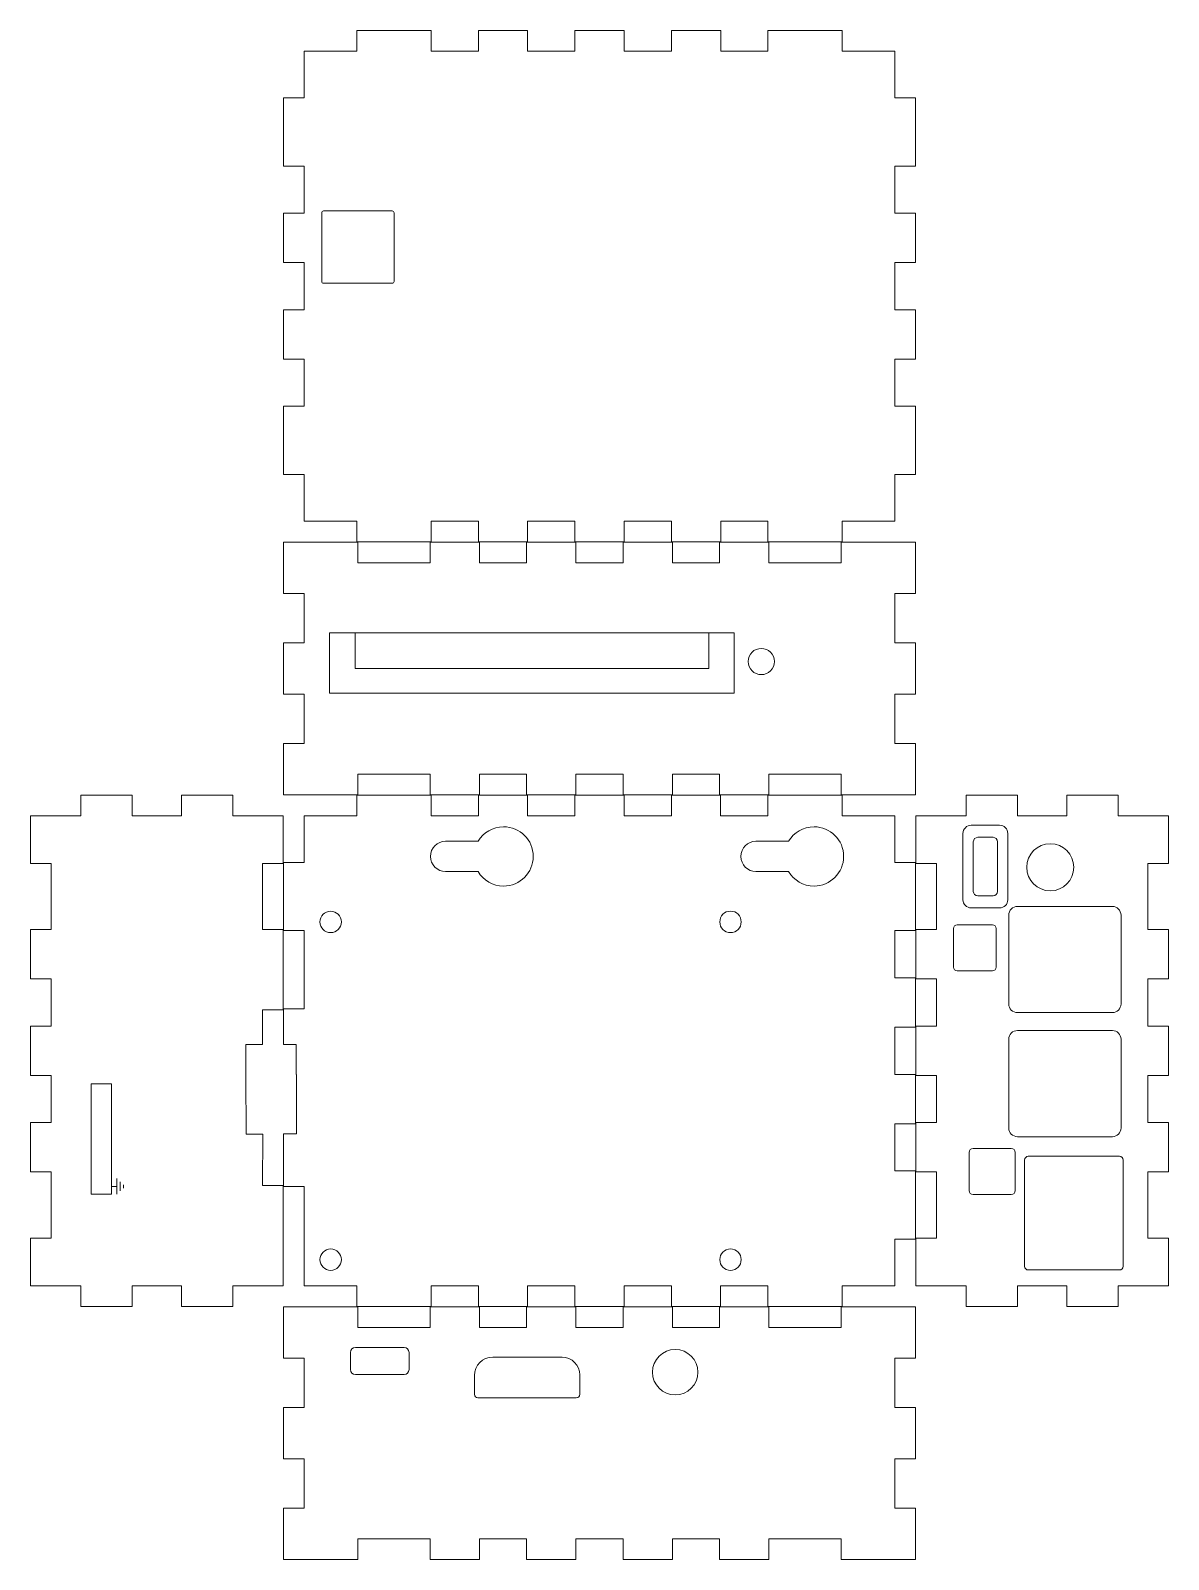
# Model space of a CAD drawing. Header units: inches. Extents: x -2.88 to 3.62, y -4.2 to 4.53.
import ezdxf

# ---------------------------------------------------------------- set-up
doc = ezdxf.new("R2010")
doc.units = ezdxf.units.IN
doc.header["$MEASUREMENT"] = 0
doc.layers.add('HOLES', color=7, linetype='Continuous')
doc.layers.add('MAIN_0.075 kerf', color=7, linetype='Continuous')

msp = doc.modelspace()

# ---------------------------------------------------------------- linework, layer by layer
at = {"layer": 'HOLES', "color": 250, "lineweight": 9}
for centre, major_axis in [((1.2936, 0.9244), (0, 0.0748)), ((2.9438, -0.2508), (0, 0.1344)), ((-1.1661, -0.5626), (0, 0.0612)), ((1.1176, -0.5623), (0, 0.0612)), ((-1.1658, -2.4915), (0, 0.0612)), ((1.1176, -2.4915), (0, 0.0612)), ((0.8018, -3.1342), (0, 0.1299))]:
    msp.add_ellipse(centre, major_axis=major_axis, ratio=1, dxfattribs=at)
for points, knots in [([(-1.2172, 3.4863), (-1.2172, 3.4863), (-1.2172, 3.0955), (-1.2172, 3.0955), (-1.2172, 3.0955), (-1.2172, 3.0893), (-1.2121, 3.0842), (-1.2059, 3.0842), (-1.2059, 3.0842), (-1.2059, 3.0842), (-0.8152, 3.0842), (-0.8152, 3.0842), (-0.8152, 3.0842), (-0.8089, 3.0842), (-0.8039, 3.0893), (-0.8039, 3.0955), (-0.8039, 3.0955), (-0.8039, 3.0955), (-0.8039, 3.4863), (-0.8039, 3.4863), (-0.8039, 3.4863), (-0.8039, 3.4925), (-0.8089, 3.4976), (-0.8152, 3.4976), (-0.8152, 3.4976), (-0.8152, 3.4976), (-1.2059, 3.4976), (-1.2059, 3.4976), (-1.2059, 3.4976), (-1.2121, 3.4976), (-1.2172, 3.4925), (-1.2172, 3.4863)], [0, 0, 0, 0, 0.111111, 0.111111, 0.111111, 0.111111, 0.222222, 0.222222, 0.222222, 0.222222, 0.333333, 0.333333, 0.333333, 0.333333, 0.444444, 0.444444, 0.444444, 0.444444, 0.555556, 0.555556, 0.555556, 0.555556, 0.666667, 0.666667, 0.666667, 0.666667, 0.777778, 0.777778, 0.777778, 0.777778, 1, 1, 1, 1]), ([(-1.1721, 0.7427), (-1.1721, 0.7427), (-1.1721, 1.0891), (-1.1721, 1.0891), (-1.1721, 1.0891), (-1.1721, 1.0891), (1.1389, 1.0891), (1.1389, 1.0891), (1.1389, 1.0891), (1.1389, 1.0891), (1.1389, 0.7427), (1.1389, 0.7427), (1.1389, 0.7427), (1.1389, 0.7427), (-1.1721, 0.7427), (-1.1721, 0.7427)], [0, 0, 0, 0, 0.2, 0.2, 0.2, 0.2, 0.4, 0.4, 0.4, 0.4, 0.6, 0.6, 0.6, 0.6, 1, 1, 1, 1]), ([(-1.0265, 0.8844), (-1.0265, 0.8844), (-1.0265, 1.0891), (-1.0265, 1.0891), (-1.0265, 1.0891), (-1.0265, 1.0891), (0.9932, 1.0891), (0.9932, 1.0891), (0.9932, 1.0891), (0.9932, 1.0891), (0.9932, 0.8844), (0.9932, 0.8844), (0.9932, 0.8844), (0.9932, 0.8844), (-1.0265, 0.8844), (-1.0265, 0.8844)], [0, 0, 0, 0, 0.2, 0.2, 0.2, 0.2, 0.4, 0.4, 0.4, 0.4, 0.6, 0.6, 0.6, 0.6, 1, 1, 1, 1]), ([(-0.1782, -0.3579), (-0.0847, -0.3579), (-0.0089, -0.2821), (-0.0089, -0.1886), (-0.0089, -0.1886), (-0.0089, -0.0951), (-0.0847, -0.0193), (-0.1782, -0.0193), (-0.1782, -0.0193), (-0.24, -0.0193), (-0.2941, -0.0525), (-0.3237, -0.102), (-0.3237, -0.102), (-0.3237, -0.102), (-0.5096, -0.102), (-0.5096, -0.102), (-0.5096, -0.102), (-0.5572, -0.102), (-0.5962, -0.141), (-0.5962, -0.1886), (-0.5962, -0.1886), (-0.5962, -0.1886), (-0.5962, -0.1886), (-0.5962, -0.1886), (-0.5962, -0.1886), (-0.5962, -0.2362), (-0.5572, -0.2752), (-0.5096, -0.2752), (-0.5096, -0.2752), (-0.5096, -0.2752), (-0.3237, -0.2752), (-0.3237, -0.2752), (-0.3237, -0.2752), (-0.2941, -0.3247), (-0.24, -0.3579), (-0.1782, -0.3579)], [0, 0, 0, 0, 0.1, 0.1, 0.1, 0.1, 0.2, 0.2, 0.2, 0.2, 0.3, 0.3, 0.3, 0.3, 0.4, 0.4, 0.4, 0.4, 0.5, 0.5, 0.5, 0.5, 0.6, 0.6, 0.6, 0.6, 0.7, 0.7, 0.7, 0.7, 0.8, 0.8, 0.8, 0.8, 1, 1, 1, 1]), ([(1.5946, -0.3579), (1.6881, -0.3579), (1.7639, -0.2821), (1.7639, -0.1886), (1.7639, -0.1886), (1.7639, -0.0951), (1.6881, -0.0193), (1.5946, -0.0193), (1.5946, -0.0193), (1.5328, -0.0193), (1.4787, -0.0525), (1.4491, -0.102), (1.4491, -0.102), (1.4491, -0.102), (1.2632, -0.102), (1.2632, -0.102), (1.2632, -0.102), (1.2156, -0.102), (1.1766, -0.141), (1.1766, -0.1886), (1.1766, -0.1886), (1.1766, -0.1886), (1.1766, -0.1886), (1.1766, -0.1886), (1.1766, -0.1886), (1.1766, -0.2362), (1.2156, -0.2752), (1.2632, -0.2752), (1.2632, -0.2752), (1.2632, -0.2752), (1.4491, -0.2752), (1.4491, -0.2752), (1.4491, -0.2752), (1.4787, -0.3247), (1.5328, -0.3579), (1.5946, -0.3579)], [0, 0, 0, 0, 0.1, 0.1, 0.1, 0.1, 0.2, 0.2, 0.2, 0.2, 0.3, 0.3, 0.3, 0.3, 0.4, 0.4, 0.4, 0.4, 0.5, 0.5, 0.5, 0.5, 0.6, 0.6, 0.6, 0.6, 0.7, 0.7, 0.7, 0.7, 0.8, 0.8, 0.8, 0.8, 1, 1, 1, 1]), ([(2.5044, -0.1049), (2.5044, -0.1049), (2.5044, -0.3889), (2.5044, -0.3889), (2.5044, -0.3889), (2.5044, -0.4028), (2.5158, -0.4142), (2.5297, -0.4142), (2.5297, -0.4142), (2.5297, -0.4142), (2.6168, -0.4142), (2.6168, -0.4142), (2.6168, -0.4142), (2.6308, -0.4142), (2.6422, -0.4028), (2.6422, -0.3889), (2.6422, -0.3889), (2.6422, -0.3889), (2.6422, -0.1049), (2.6422, -0.1049), (2.6422, -0.1049), (2.6422, -0.091), (2.6308, -0.0796), (2.6168, -0.0796), (2.6168, -0.0796), (2.6168, -0.0796), (2.5297, -0.0796), (2.5297, -0.0796), (2.5297, -0.0796), (2.5158, -0.0796), (2.5044, -0.091), (2.5044, -0.1049)], [0, 0, 0, 0, 0.111111, 0.111111, 0.111111, 0.111111, 0.222222, 0.222222, 0.222222, 0.222222, 0.333333, 0.333333, 0.333333, 0.333333, 0.444444, 0.444444, 0.444444, 0.444444, 0.555556, 0.555556, 0.555556, 0.555556, 0.666667, 0.666667, 0.666667, 0.666667, 0.777778, 0.777778, 0.777778, 0.777778, 1, 1, 1, 1]), ([(3.2983, -0.4745), (3.2983, -0.4745), (2.7565, -0.4745), (2.7565, -0.4745), (2.7565, -0.4745), (2.7292, -0.4745), (2.7069, -0.4968), (2.7069, -0.5241), (2.7069, -0.5241), (2.7069, -0.5241), (2.7069, -1.0312), (2.7069, -1.0312), (2.7069, -1.0312), (2.7069, -1.0585), (2.7292, -1.0808), (2.7565, -1.0808), (2.7565, -1.0808), (2.7565, -1.0808), (3.2983, -1.0808), (3.2983, -1.0808), (3.2983, -1.0808), (3.3255, -1.0808), (3.3478, -1.0585), (3.3478, -1.0312), (3.3478, -1.0312), (3.3478, -1.0312), (3.3478, -0.5241), (3.3478, -0.5241), (3.3478, -0.5241), (3.3478, -0.4968), (3.3255, -0.4745), (3.2983, -0.4745)], [0, 0, 0, 0, 0.111111, 0.111111, 0.111111, 0.111111, 0.222222, 0.222222, 0.222222, 0.222222, 0.333333, 0.333333, 0.333333, 0.333333, 0.444444, 0.444444, 0.444444, 0.444444, 0.555556, 0.555556, 0.555556, 0.555556, 0.666667, 0.666667, 0.666667, 0.666667, 0.777778, 0.777778, 0.777778, 0.777778, 1, 1, 1, 1]), ([(2.4123, -0.8425), (2.4123, -0.8425), (2.6133, -0.8425), (2.6133, -0.8425), (2.6133, -0.8425), (2.6252, -0.8425), (2.6348, -0.8328), (2.6348, -0.8209), (2.6348, -0.8209), (2.6348, -0.8209), (2.6348, -0.6002), (2.6348, -0.6002), (2.6348, -0.6002), (2.6348, -0.5884), (2.6252, -0.5787), (2.6133, -0.5787), (2.6133, -0.5787), (2.6133, -0.5787), (2.4123, -0.5787), (2.4123, -0.5787), (2.4123, -0.5787), (2.4004, -0.5787), (2.3907, -0.5884), (2.3907, -0.6002), (2.3907, -0.6002), (2.3907, -0.6002), (2.3907, -0.8209), (2.3907, -0.8209), (2.3907, -0.8209), (2.3907, -0.8328), (2.4004, -0.8425), (2.4123, -0.8425)], [0, 0, 0, 0, 0.111111, 0.111111, 0.111111, 0.111111, 0.222222, 0.222222, 0.222222, 0.222222, 0.333333, 0.333333, 0.333333, 0.333333, 0.444444, 0.444444, 0.444444, 0.444444, 0.555556, 0.555556, 0.555556, 0.555556, 0.666667, 0.666667, 0.666667, 0.666667, 0.777778, 0.777778, 0.777778, 0.777778, 1, 1, 1, 1]), ([(3.2983, -1.1828), (3.2983, -1.1828), (2.7565, -1.1828), (2.7565, -1.1828), (2.7565, -1.1828), (2.7292, -1.1828), (2.7069, -1.2051), (2.7069, -1.2324), (2.7069, -1.2324), (2.7069, -1.2324), (2.7069, -1.7395), (2.7069, -1.7395), (2.7069, -1.7395), (2.7069, -1.7668), (2.7292, -1.7891), (2.7565, -1.7891), (2.7565, -1.7891), (2.7565, -1.7891), (3.2983, -1.7891), (3.2983, -1.7891), (3.2983, -1.7891), (3.3255, -1.7891), (3.3478, -1.7668), (3.3478, -1.7395), (3.3478, -1.7395), (3.3478, -1.7395), (3.3478, -1.2324), (3.3478, -1.2324), (3.3478, -1.2324), (3.3478, -1.2051), (3.3255, -1.1828), (3.2983, -1.1828)], [0, 0, 0, 0, 0.111111, 0.111111, 0.111111, 0.111111, 0.222222, 0.222222, 0.222222, 0.222222, 0.333333, 0.333333, 0.333333, 0.333333, 0.444444, 0.444444, 0.444444, 0.444444, 0.555556, 0.555556, 0.555556, 0.555556, 0.666667, 0.666667, 0.666667, 0.666667, 0.777778, 0.777778, 0.777778, 0.777778, 1, 1, 1, 1]), ([(-2.5328, -1.4883), (-2.5328, -1.4883), (-2.5328, -2.1166), (-2.5328, -2.1166), (-2.5328, -2.1166), (-2.5328, -2.1166), (-2.4175, -2.1166), (-2.4175, -2.1166), (-2.4175, -2.1166), (-2.4175, -2.1166), (-2.4175, -1.4883), (-2.4175, -1.4883), (-2.4175, -1.4883), (-2.4175, -1.4883), (-2.5328, -1.4883), (-2.5328, -1.4883)], [0, 0, 0, 0, 0.2, 0.2, 0.2, 0.2, 0.4, 0.4, 0.4, 0.4, 0.6, 0.6, 0.6, 0.6, 1, 1, 1, 1]), ([(2.5037, -2.1202), (2.5037, -2.1202), (2.7209, -2.1202), (2.7209, -2.1202), (2.7209, -2.1202), (2.7337, -2.1202), (2.7442, -2.1097), (2.7442, -2.0969), (2.7442, -2.0969), (2.7442, -2.0969), (2.7442, -1.8796), (2.7442, -1.8796), (2.7442, -1.8796), (2.7442, -1.8668), (2.7337, -1.8564), (2.7209, -1.8564), (2.7209, -1.8564), (2.7209, -1.8564), (2.5037, -1.8564), (2.5037, -1.8564), (2.5037, -1.8564), (2.4909, -1.8564), (2.4804, -1.8668), (2.4804, -1.8796), (2.4804, -1.8796), (2.4804, -1.8796), (2.4804, -2.0969), (2.4804, -2.0969), (2.4804, -2.0969), (2.4804, -2.1097), (2.4909, -2.1202), (2.5037, -2.1202)], [0, 0, 0, 0, 0.111111, 0.111111, 0.111111, 0.111111, 0.222222, 0.222222, 0.222222, 0.222222, 0.333333, 0.333333, 0.333333, 0.333333, 0.444444, 0.444444, 0.444444, 0.444444, 0.555556, 0.555556, 0.555556, 0.555556, 0.666667, 0.666667, 0.666667, 0.666667, 0.777778, 0.777778, 0.777778, 0.777778, 1, 1, 1, 1]), ([(3.3385, -1.9009), (3.3385, -1.9009), (2.8185, -1.9009), (2.8185, -1.9009), (2.8185, -1.9009), (2.8067, -1.9009), (2.797, -1.9106), (2.797, -1.9224), (2.797, -1.9224), (2.797, -1.9224), (2.797, -2.5291), (2.797, -2.5291), (2.797, -2.5291), (2.797, -2.5409), (2.8067, -2.5505), (2.8185, -2.5505), (2.8185, -2.5505), (2.8185, -2.5505), (3.3385, -2.5505), (3.3385, -2.5505), (3.3385, -2.5505), (3.3503, -2.5505), (3.36, -2.5409), (3.36, -2.5291), (3.36, -2.5291), (3.36, -2.5291), (3.36, -1.9224), (3.36, -1.9224), (3.36, -1.9224), (3.36, -1.9106), (3.3503, -1.9009), (3.3385, -1.9009)], [0, 0, 0, 0, 0.111111, 0.111111, 0.111111, 0.111111, 0.222222, 0.222222, 0.222222, 0.222222, 0.333333, 0.333333, 0.333333, 0.333333, 0.444444, 0.444444, 0.444444, 0.444444, 0.555556, 0.555556, 0.555556, 0.555556, 0.666667, 0.666667, 0.666667, 0.666667, 0.777778, 0.777778, 0.777778, 0.777778, 1, 1, 1, 1]), ([(-0.24, -3.0482), (-0.24, -3.0482), (0.1557, -3.0482), (0.1557, -3.0482), (0.1557, -3.0482), (0.2117, -3.0482), (0.2575, -3.094), (0.2575, -3.1499), (0.2575, -3.1499), (0.2575, -3.1499), (0.2575, -3.2604), (0.2575, -3.2604), (0.2575, -3.2604), (0.2575, -3.2716), (0.2483, -3.2809), (0.237, -3.2809), (0.237, -3.2809), (0.237, -3.2809), (-0.3246, -3.2809), (-0.3246, -3.2809), (-0.3246, -3.2809), (-0.3359, -3.2809), (-0.3451, -3.2716), (-0.3451, -3.2604), (-0.3451, -3.2604), (-0.3451, -3.2604), (-0.3451, -3.1532), (-0.3451, -3.1532), (-0.3451, -3.1532), (-0.3451, -3.0954), (-0.2979, -3.0482), (-0.24, -3.0482)], [0, 0, 0, 0, 0.111111, 0.111111, 0.111111, 0.111111, 0.222222, 0.222222, 0.222222, 0.222222, 0.333333, 0.333333, 0.333333, 0.333333, 0.444444, 0.444444, 0.444444, 0.444444, 0.555556, 0.555556, 0.555556, 0.555556, 0.666667, 0.666667, 0.666667, 0.666667, 0.777778, 0.777778, 0.777778, 0.777778, 1, 1, 1, 1])]:
    msp.add_open_spline(points, degree=3, knots=knots, dxfattribs=at)
at = {"layer": 'HOLES', "color": 114, "lineweight": 9}
for points in [[(2.4453, -0.0577), (2.4453, -0.0577), (2.4453, -0.4361), (2.4453, -0.4361), (2.4453, -0.4361), (2.4453, -0.462), (2.4665, -0.4831), (2.4923, -0.4831), (2.4923, -0.4831), (2.4923, -0.4831), (2.6542, -0.4831), (2.6542, -0.4831), (2.6542, -0.4831), (2.6801, -0.4831), (2.7012, -0.462), (2.7012, -0.4361), (2.7012, -0.4361), (2.7012, -0.4361), (2.7012, -0.0577), (2.7012, -0.0577), (2.7012, -0.0577), (2.7012, -0.0318), (2.6801, -0.0107), (2.6542, -0.0107), (2.6542, -0.0107), (2.6542, -0.0107), (2.4923, -0.0107), (2.4923, -0.0107), (2.4923, -0.0107), (2.4665, -0.0107), (2.4453, -0.0318), (2.4453, -0.0577)], [(-0.7466, -2.9925), (-0.7466, -2.9925), (-1.0244, -2.9925), (-1.0244, -2.9925), (-1.0244, -2.9925), (-1.0401, -2.9925), (-1.0529, -3.0053), (-1.0529, -3.0209), (-1.0529, -3.0209), (-1.0529, -3.0209), (-1.0529, -3.1187), (-1.0529, -3.1187), (-1.0529, -3.1187), (-1.0529, -3.1344), (-1.0401, -3.1471), (-1.0244, -3.1471), (-1.0244, -3.1471), (-1.0244, -3.1471), (-0.7466, -3.1471), (-0.7466, -3.1471), (-0.7466, -3.1471), (-0.731, -3.1471), (-0.7182, -3.1344), (-0.7182, -3.1187), (-0.7182, -3.1187), (-0.7182, -3.1187), (-0.7182, -3.0209), (-0.7182, -3.0209), (-0.7182, -3.0209), (-0.7182, -3.0053), (-0.731, -2.9925), (-0.7466, -2.9925)]]:
    msp.add_open_spline(points, degree=3, knots=[0, 0, 0, 0, 0.111111, 0.111111, 0.111111, 0.111111, 0.222222, 0.222222, 0.222222, 0.222222, 0.333333, 0.333333, 0.333333, 0.333333, 0.444444, 0.444444, 0.444444, 0.444444, 0.555556, 0.555556, 0.555556, 0.555556, 0.666667, 0.666667, 0.666667, 0.666667, 0.777778, 0.777778, 0.777778, 0.777778, 1, 1, 1, 1], dxfattribs=at)
at = {"layer": 'HOLES', "color": 250, "lineweight": 9}
for points in [[(-2.4163, -2.073), (-2.4163, -2.073), (-2.3876, -2.073), (-2.3876, -2.073)], [(-2.3876, -2.1182), (-2.3876, -2.1182), (-2.3876, -2.0278), (-2.3876, -2.0278)], [(-2.3674, -2.0988), (-2.3674, -2.0988), (-2.3674, -2.0472), (-2.3674, -2.0472)], [(-2.3487, -2.0825), (-2.3487, -2.0825), (-2.3487, -2.0635), (-2.3487, -2.0635)]]:
    msp.add_open_spline(points, degree=3, dxfattribs=at)
at = {"layer": 'MAIN_0.075 kerf', "color": 250, "lineweight": 9}
for points, knots in [([(-1.3164, 4.4094), (-1.3164, 4.4094), (-1.0162, 4.4094), (-1.0162, 4.4094), (-1.0162, 4.4094), (-1.0162, 4.4094), (-1.0162, 4.5275), (-1.0162, 4.5275), (-1.0162, 4.5275), (-1.0162, 4.5275), (-0.592, 4.5275), (-0.592, 4.5275), (-0.592, 4.5275), (-0.592, 4.5275), (-0.592, 4.4094), (-0.592, 4.4094), (-0.592, 4.4094), (-0.592, 4.4094), (-0.3223, 4.4094), (-0.3223, 4.4094), (-0.3223, 4.4094), (-0.3223, 4.4094), (-0.3223, 4.5275), (-0.3223, 4.5275), (-0.3223, 4.5275), (-0.3223, 4.5275), (-0.0408, 4.5275), (-0.0408, 4.5275), (-0.0408, 4.5275), (-0.0408, 4.5275), (-0.0408, 4.4094), (-0.0408, 4.4094), (-0.0408, 4.4094), (-0.0408, 4.4094), (0.2289, 4.4094), (0.2289, 4.4094), (0.2289, 4.4094), (0.2289, 4.4094), (0.2289, 4.5275), (0.2289, 4.5275), (0.2289, 4.5275), (0.2289, 4.5275), (0.5104, 4.5275), (0.5104, 4.5275), (0.5104, 4.5275), (0.5104, 4.5275), (0.5104, 4.4094), (0.5104, 4.4094), (0.5104, 4.4094), (0.5104, 4.4094), (0.78, 4.4094), (0.78, 4.4094), (0.78, 4.4094), (0.78, 4.4094), (0.78, 4.5275), (0.78, 4.5275), (0.78, 4.5275), (0.78, 4.5275), (1.0615, 4.5275), (1.0615, 4.5275), (1.0615, 4.5275), (1.0615, 4.5275), (1.0615, 4.4094), (1.0615, 4.4094), (1.0615, 4.4094), (1.0615, 4.4094), (1.3312, 4.4094), (1.3312, 4.4094), (1.3312, 4.4094), (1.3312, 4.4094), (1.3312, 4.5275), (1.3312, 4.5275), (1.3312, 4.5275), (1.3312, 4.5275), (1.7554, 4.5275), (1.7554, 4.5275), (1.7554, 4.5275), (1.7554, 4.5275), (1.7554, 4.4094), (1.7554, 4.4094), (1.7554, 4.4094), (1.7554, 4.4094), (2.0556, 4.4094), (2.0556, 4.4094), (2.0556, 4.4094), (2.0556, 4.4094), (2.0556, 4.1437), (2.0556, 4.1437), (2.0556, 4.1437), (2.0556, 4.1437), (2.1737, 4.1437), (2.1737, 4.1437), (2.1737, 4.1437), (2.1737, 4.1437), (2.1737, 3.7539), (2.1737, 3.7539), (2.1737, 3.7539), (2.1737, 3.7539), (2.0556, 3.7539), (2.0556, 3.7539), (2.0556, 3.7539), (2.0556, 3.7539), (2.0556, 3.4842), (2.0556, 3.4842), (2.0556, 3.4842), (2.0556, 3.4842), (2.1737, 3.4842), (2.1737, 3.4842), (2.1737, 3.4842), (2.1737, 3.4842), (2.1737, 3.2027), (2.1737, 3.2027), (2.1737, 3.2027), (2.1737, 3.2027), (2.0556, 3.2027), (2.0556, 3.2027), (2.0556, 3.2027), (2.0556, 3.2027), (2.0556, 2.933), (2.0556, 2.933), (2.0556, 2.933), (2.0556, 2.933), (2.1737, 2.933), (2.1737, 2.933), (2.1737, 2.933), (2.1737, 2.933), (2.1737, 2.6515), (2.1737, 2.6515), (2.1737, 2.6515), (2.1737, 2.6515), (2.0556, 2.6515), (2.0556, 2.6515), (2.0556, 2.6515), (2.0556, 2.6515), (2.0556, 2.3819), (2.0556, 2.3819), (2.0556, 2.3819), (2.0556, 2.3819), (2.1737, 2.3819), (2.1737, 2.3819), (2.1737, 2.3819), (2.1737, 2.3819), (2.1737, 1.9921), (2.1737, 1.9921), (2.1737, 1.9921), (2.1737, 1.9921), (2.0556, 1.9921), (2.0556, 1.9921), (2.0556, 1.9921), (2.0556, 1.9921), (2.0556, 1.7263), (2.0556, 1.7263), (2.0556, 1.7263), (2.0556, 1.7263), (1.7554, 1.7263), (1.7554, 1.7263), (1.7554, 1.7263), (1.7554, 1.7263), (1.7554, 1.6082), (1.7554, 1.6082), (1.7554, 1.6082), (1.7554, 1.6082), (1.3312, 1.6082), (1.3312, 1.6082), (1.3312, 1.6082), (1.3312, 1.6082), (1.3312, 1.7263), (1.3312, 1.7263), (1.3312, 1.7263), (1.3312, 1.7263), (1.0615, 1.7263), (1.0615, 1.7263), (1.0615, 1.7263), (1.0615, 1.7263), (1.0615, 1.6082), (1.0615, 1.6082), (1.0615, 1.6082), (1.0615, 1.6082), (0.78, 1.6082), (0.78, 1.6082), (0.78, 1.6082), (0.78, 1.6082), (0.78, 1.7263), (0.78, 1.7263), (0.78, 1.7263), (0.78, 1.7263), (0.5104, 1.7263), (0.5104, 1.7263), (0.5104, 1.7263), (0.5104, 1.7263), (0.5104, 1.6082), (0.5104, 1.6082), (0.5104, 1.6082), (0.5104, 1.6082), (0.2289, 1.6082), (0.2289, 1.6082), (0.2289, 1.6082), (0.2289, 1.6082), (0.2289, 1.7263), (0.2289, 1.7263), (0.2289, 1.7263), (0.2289, 1.7263), (-0.0408, 1.7263), (-0.0408, 1.7263), (-0.0408, 1.7263), (-0.0408, 1.7263), (-0.0408, 1.6082), (-0.0408, 1.6082), (-0.0408, 1.6082), (-0.0408, 1.6082), (-0.3223, 1.6082), (-0.3223, 1.6082), (-0.3223, 1.6082), (-0.3223, 1.6082), (-0.3223, 1.7263), (-0.3223, 1.7263), (-0.3223, 1.7263), (-0.3223, 1.7263), (-0.592, 1.7263), (-0.592, 1.7263), (-0.592, 1.7263), (-0.592, 1.7263), (-0.592, 1.6082), (-0.592, 1.6082), (-0.592, 1.6082), (-0.592, 1.6082), (-1.0162, 1.6082), (-1.0162, 1.6082), (-1.0162, 1.6082), (-1.0162, 1.6082), (-1.0162, 1.7263), (-1.0162, 1.7263), (-1.0162, 1.7263), (-1.0162, 1.7263), (-1.3164, 1.7263), (-1.3164, 1.7263), (-1.3164, 1.7263), (-1.3164, 1.7263), (-1.3164, 1.9921), (-1.3164, 1.9921), (-1.3164, 1.9921), (-1.3164, 1.9921), (-1.4345, 1.9921), (-1.4345, 1.9921), (-1.4345, 1.9921), (-1.4345, 1.9921), (-1.4345, 2.3819), (-1.4345, 2.3819), (-1.4345, 2.3819), (-1.4345, 2.3819), (-1.3164, 2.3819), (-1.3164, 2.3819), (-1.3164, 2.3819), (-1.3164, 2.3819), (-1.3164, 2.6515), (-1.3164, 2.6515), (-1.3164, 2.6515), (-1.3164, 2.6515), (-1.4345, 2.6515), (-1.4345, 2.6515), (-1.4345, 2.6515), (-1.4345, 2.6515), (-1.4345, 2.933), (-1.4345, 2.933), (-1.4345, 2.933), (-1.4345, 2.933), (-1.3164, 2.933), (-1.3164, 2.933), (-1.3164, 2.933), (-1.3164, 2.933), (-1.3164, 3.2027), (-1.3164, 3.2027), (-1.3164, 3.2027), (-1.3164, 3.2027), (-1.4345, 3.2027), (-1.4345, 3.2027), (-1.4345, 3.2027), (-1.4345, 3.2027), (-1.4345, 3.4842), (-1.4345, 3.4842), (-1.4345, 3.4842), (-1.4345, 3.4842), (-1.3164, 3.4842), (-1.3164, 3.4842), (-1.3164, 3.4842), (-1.3164, 3.4842), (-1.3164, 3.7539), (-1.3164, 3.7539), (-1.3164, 3.7539), (-1.3164, 3.7539), (-1.4345, 3.7539), (-1.4345, 3.7539), (-1.4345, 3.7539), (-1.4345, 3.7539), (-1.4345, 4.1437), (-1.4345, 4.1437), (-1.4345, 4.1437), (-1.4345, 4.1437), (-1.3164, 4.1437), (-1.3164, 4.1437), (-1.3164, 4.1437), (-1.3164, 4.1437), (-1.3164, 4.4094), (-1.3164, 4.4094)], [0, 0, 0, 0, 0.012987, 0.012987, 0.012987, 0.012987, 0.025974, 0.025974, 0.025974, 0.025974, 0.038961, 0.038961, 0.038961, 0.038961, 0.051948, 0.051948, 0.051948, 0.051948, 0.064935, 0.064935, 0.064935, 0.064935, 0.077922, 0.077922, 0.077922, 0.077922, 0.090909, 0.090909, 0.090909, 0.090909, 0.103896, 0.103896, 0.103896, 0.103896, 0.116883, 0.116883, 0.116883, 0.116883, 0.12987, 0.12987, 0.12987, 0.12987, 0.142857, 0.142857, 0.142857, 0.142857, 0.155844, 0.155844, 0.155844, 0.155844, 0.168831, 0.168831, 0.168831, 0.168831, 0.181818, 0.181818, 0.181818, 0.181818, 0.194805, 0.194805, 0.194805, 0.194805, 0.207792, 0.207792, 0.207792, 0.207792, 0.220779, 0.220779, 0.220779, 0.220779, 0.233766, 0.233766, 0.233766, 0.233766, 0.246753, 0.246753, 0.246753, 0.246753, 0.25974, 0.25974, 0.25974, 0.25974, 0.272727, 0.272727, 0.272727, 0.272727, 0.285714, 0.285714, 0.285714, 0.285714, 0.298701, 0.298701, 0.298701, 0.298701, 0.311688, 0.311688, 0.311688, 0.311688, 0.324675, 0.324675, 0.324675, 0.324675, 0.337662, 0.337662, 0.337662, 0.337662, 0.350649, 0.350649, 0.350649, 0.350649, 0.363636, 0.363636, 0.363636, 0.363636, 0.376623, 0.376623, 0.376623, 0.376623, 0.38961, 0.38961, 0.38961, 0.38961, 0.402597, 0.402597, 0.402597, 0.402597, 0.415584, 0.415584, 0.415584, 0.415584, 0.428571, 0.428571, 0.428571, 0.428571, 0.441558, 0.441558, 0.441558, 0.441558, 0.454545, 0.454545, 0.454545, 0.454545, 0.467532, 0.467532, 0.467532, 0.467532, 0.480519, 0.480519, 0.480519, 0.480519, 0.493506, 0.493506, 0.493506, 0.493506, 0.506494, 0.506494, 0.506494, 0.506494, 0.519481, 0.519481, 0.519481, 0.519481, 0.532468, 0.532468, 0.532468, 0.532468, 0.545455, 0.545455, 0.545455, 0.545455, 0.558442, 0.558442, 0.558442, 0.558442, 0.571429, 0.571429, 0.571429, 0.571429, 0.584416, 0.584416, 0.584416, 0.584416, 0.597403, 0.597403, 0.597403, 0.597403, 0.61039, 0.61039, 0.61039, 0.61039, 0.623377, 0.623377, 0.623377, 0.623377, 0.636364, 0.636364, 0.636364, 0.636364, 0.649351, 0.649351, 0.649351, 0.649351, 0.662338, 0.662338, 0.662338, 0.662338, 0.675325, 0.675325, 0.675325, 0.675325, 0.688312, 0.688312, 0.688312, 0.688312, 0.701299, 0.701299, 0.701299, 0.701299, 0.714286, 0.714286, 0.714286, 0.714286, 0.727273, 0.727273, 0.727273, 0.727273, 0.74026, 0.74026, 0.74026, 0.74026, 0.753247, 0.753247, 0.753247, 0.753247, 0.766234, 0.766234, 0.766234, 0.766234, 0.779221, 0.779221, 0.779221, 0.779221, 0.792208, 0.792208, 0.792208, 0.792208, 0.805195, 0.805195, 0.805195, 0.805195, 0.818182, 0.818182, 0.818182, 0.818182, 0.831169, 0.831169, 0.831169, 0.831169, 0.844156, 0.844156, 0.844156, 0.844156, 0.857143, 0.857143, 0.857143, 0.857143, 0.87013, 0.87013, 0.87013, 0.87013, 0.883117, 0.883117, 0.883117, 0.883117, 0.896104, 0.896104, 0.896104, 0.896104, 0.909091, 0.909091, 0.909091, 0.909091, 0.922078, 0.922078, 0.922078, 0.922078, 0.935065, 0.935065, 0.935065, 0.935065, 0.948052, 0.948052, 0.948052, 0.948052, 0.961039, 0.961039, 0.961039, 0.961039, 0.974026, 0.974026, 0.974026, 0.974026, 1, 1, 1, 1]), ([(-1.4345, 1.6057), (-1.4345, 1.6057), (-1.0103, 1.6057), (-1.0103, 1.6057), (-1.0103, 1.6057), (-1.0103, 1.6057), (-1.0103, 1.4876), (-1.0103, 1.4876), (-1.0103, 1.4876), (-1.0103, 1.4876), (-0.5979, 1.4876), (-0.5979, 1.4876), (-0.5979, 1.4876), (-0.5979, 1.4876), (-0.5979, 1.6057), (-0.5979, 1.6057), (-0.5979, 1.6057), (-0.5979, 1.6057), (-0.3164, 1.6057), (-0.3164, 1.6057), (-0.3164, 1.6057), (-0.3164, 1.6057), (-0.3164, 1.4876), (-0.3164, 1.4876), (-0.3164, 1.4876), (-0.3164, 1.4876), (-0.0467, 1.4876), (-0.0467, 1.4876), (-0.0467, 1.4876), (-0.0467, 1.4876), (-0.0467, 1.6057), (-0.0467, 1.6057), (-0.0467, 1.6057), (-0.0467, 1.6057), (0.2348, 1.6057), (0.2348, 1.6057), (0.2348, 1.6057), (0.2348, 1.6057), (0.2348, 1.4876), (0.2348, 1.4876), (0.2348, 1.4876), (0.2348, 1.4876), (0.5045, 1.4876), (0.5045, 1.4876), (0.5045, 1.4876), (0.5045, 1.4876), (0.5045, 1.6057), (0.5045, 1.6057), (0.5045, 1.6057), (0.5045, 1.6057), (0.7859, 1.6057), (0.7859, 1.6057), (0.7859, 1.6057), (0.7859, 1.6057), (0.7859, 1.4876), (0.7859, 1.4876), (0.7859, 1.4876), (0.7859, 1.4876), (1.0556, 1.4876), (1.0556, 1.4876), (1.0556, 1.4876), (1.0556, 1.4876), (1.0556, 1.6057), (1.0556, 1.6057), (1.0556, 1.6057), (1.0556, 1.6057), (1.3371, 1.6057), (1.3371, 1.6057), (1.3371, 1.6057), (1.3371, 1.6057), (1.3371, 1.4876), (1.3371, 1.4876), (1.3371, 1.4876), (1.3371, 1.4876), (1.7495, 1.4876), (1.7495, 1.4876), (1.7495, 1.4876), (1.7495, 1.4876), (1.7495, 1.6057), (1.7495, 1.6057), (1.7495, 1.6057), (1.7495, 1.6057), (2.1737, 1.6057), (2.1737, 1.6057), (2.1737, 1.6057), (2.1737, 1.6057), (2.1737, 1.3124), (2.1737, 1.3124), (2.1737, 1.3124), (2.1737, 1.3124), (2.0556, 1.3124), (2.0556, 1.3124), (2.0556, 1.3124), (2.0556, 1.3124), (2.0556, 1.0309), (2.0556, 1.0309), (2.0556, 1.0309), (2.0556, 1.0309), (2.1737, 1.0309), (2.1737, 1.0309), (2.1737, 1.0309), (2.1737, 1.0309), (2.1737, 0.7376), (2.1737, 0.7376), (2.1737, 0.7376), (2.1737, 0.7376), (2.0556, 0.7376), (2.0556, 0.7376), (2.0556, 0.7376), (2.0556, 0.7376), (2.0556, 0.4561), (2.0556, 0.4561), (2.0556, 0.4561), (2.0556, 0.4561), (2.1737, 0.4561), (2.1737, 0.4561), (2.1737, 0.4561), (2.1737, 0.4561), (2.1737, 0.1628), (2.1737, 0.1628), (2.1737, 0.1628), (2.1737, 0.1628), (1.7495, 0.1628), (1.7495, 0.1628), (1.7495, 0.1628), (1.7495, 0.1628), (1.7495, 0.2809), (1.7495, 0.2809), (1.7495, 0.2809), (1.7495, 0.2809), (1.3371, 0.2809), (1.3371, 0.2809), (1.3371, 0.2809), (1.3371, 0.2809), (1.3371, 0.1628), (1.3371, 0.1628), (1.3371, 0.1628), (1.3371, 0.1628), (1.0556, 0.1628), (1.0556, 0.1628), (1.0556, 0.1628), (1.0556, 0.1628), (1.0556, 0.2809), (1.0556, 0.2809), (1.0556, 0.2809), (1.0556, 0.2809), (0.7859, 0.2809), (0.7859, 0.2809), (0.7859, 0.2809), (0.7859, 0.2809), (0.7859, 0.1628), (0.7859, 0.1628), (0.7859, 0.1628), (0.7859, 0.1628), (0.5045, 0.1628), (0.5045, 0.1628), (0.5045, 0.1628), (0.5045, 0.1628), (0.5045, 0.2809), (0.5045, 0.2809), (0.5045, 0.2809), (0.5045, 0.2809), (0.2348, 0.2809), (0.2348, 0.2809), (0.2348, 0.2809), (0.2348, 0.2809), (0.2348, 0.1628), (0.2348, 0.1628), (0.2348, 0.1628), (0.2348, 0.1628), (-0.0467, 0.1628), (-0.0467, 0.1628), (-0.0467, 0.1628), (-0.0467, 0.1628), (-0.0467, 0.2809), (-0.0467, 0.2809), (-0.0467, 0.2809), (-0.0467, 0.2809), (-0.3164, 0.2809), (-0.3164, 0.2809), (-0.3164, 0.2809), (-0.3164, 0.2809), (-0.3164, 0.1628), (-0.3164, 0.1628), (-0.3164, 0.1628), (-0.3164, 0.1628), (-0.5979, 0.1628), (-0.5979, 0.1628), (-0.5979, 0.1628), (-0.5979, 0.1628), (-0.5979, 0.2809), (-0.5979, 0.2809), (-0.5979, 0.2809), (-0.5979, 0.2809), (-1.0103, 0.2809), (-1.0103, 0.2809), (-1.0103, 0.2809), (-1.0103, 0.2809), (-1.0103, 0.1628), (-1.0103, 0.1628), (-1.0103, 0.1628), (-1.0103, 0.1628), (-1.4345, 0.1628), (-1.4345, 0.1628), (-1.4345, 0.1628), (-1.4345, 0.1628), (-1.4345, 0.4561), (-1.4345, 0.4561), (-1.4345, 0.4561), (-1.4345, 0.4561), (-1.3164, 0.4561), (-1.3164, 0.4561), (-1.3164, 0.4561), (-1.3164, 0.4561), (-1.3164, 0.7376), (-1.3164, 0.7376), (-1.3164, 0.7376), (-1.3164, 0.7376), (-1.4345, 0.7376), (-1.4345, 0.7376), (-1.4345, 0.7376), (-1.4345, 0.7376), (-1.4345, 1.0309), (-1.4345, 1.0309), (-1.4345, 1.0309), (-1.4345, 1.0309), (-1.3164, 1.0309), (-1.3164, 1.0309), (-1.3164, 1.0309), (-1.3164, 1.0309), (-1.3164, 1.3124), (-1.3164, 1.3124), (-1.3164, 1.3124), (-1.3164, 1.3124), (-1.4345, 1.3124), (-1.4345, 1.3124), (-1.4345, 1.3124), (-1.4345, 1.3124), (-1.4345, 1.6057), (-1.4345, 1.6057)], [0, 0, 0, 0, 0.016393, 0.016393, 0.016393, 0.016393, 0.032787, 0.032787, 0.032787, 0.032787, 0.04918, 0.04918, 0.04918, 0.04918, 0.065574, 0.065574, 0.065574, 0.065574, 0.081967, 0.081967, 0.081967, 0.081967, 0.098361, 0.098361, 0.098361, 0.098361, 0.114754, 0.114754, 0.114754, 0.114754, 0.131148, 0.131148, 0.131148, 0.131148, 0.147541, 0.147541, 0.147541, 0.147541, 0.163934, 0.163934, 0.163934, 0.163934, 0.180328, 0.180328, 0.180328, 0.180328, 0.196721, 0.196721, 0.196721, 0.196721, 0.213115, 0.213115, 0.213115, 0.213115, 0.229508, 0.229508, 0.229508, 0.229508, 0.245902, 0.245902, 0.245902, 0.245902, 0.262295, 0.262295, 0.262295, 0.262295, 0.278689, 0.278689, 0.278689, 0.278689, 0.295082, 0.295082, 0.295082, 0.295082, 0.311475, 0.311475, 0.311475, 0.311475, 0.327869, 0.327869, 0.327869, 0.327869, 0.344262, 0.344262, 0.344262, 0.344262, 0.360656, 0.360656, 0.360656, 0.360656, 0.377049, 0.377049, 0.377049, 0.377049, 0.393443, 0.393443, 0.393443, 0.393443, 0.409836, 0.409836, 0.409836, 0.409836, 0.42623, 0.42623, 0.42623, 0.42623, 0.442623, 0.442623, 0.442623, 0.442623, 0.459016, 0.459016, 0.459016, 0.459016, 0.47541, 0.47541, 0.47541, 0.47541, 0.491803, 0.491803, 0.491803, 0.491803, 0.508197, 0.508197, 0.508197, 0.508197, 0.52459, 0.52459, 0.52459, 0.52459, 0.540984, 0.540984, 0.540984, 0.540984, 0.557377, 0.557377, 0.557377, 0.557377, 0.57377, 0.57377, 0.57377, 0.57377, 0.590164, 0.590164, 0.590164, 0.590164, 0.606557, 0.606557, 0.606557, 0.606557, 0.622951, 0.622951, 0.622951, 0.622951, 0.639344, 0.639344, 0.639344, 0.639344, 0.655738, 0.655738, 0.655738, 0.655738, 0.672131, 0.672131, 0.672131, 0.672131, 0.688525, 0.688525, 0.688525, 0.688525, 0.704918, 0.704918, 0.704918, 0.704918, 0.721311, 0.721311, 0.721311, 0.721311, 0.737705, 0.737705, 0.737705, 0.737705, 0.754098, 0.754098, 0.754098, 0.754098, 0.770492, 0.770492, 0.770492, 0.770492, 0.786885, 0.786885, 0.786885, 0.786885, 0.803279, 0.803279, 0.803279, 0.803279, 0.819672, 0.819672, 0.819672, 0.819672, 0.836066, 0.836066, 0.836066, 0.836066, 0.852459, 0.852459, 0.852459, 0.852459, 0.868852, 0.868852, 0.868852, 0.868852, 0.885246, 0.885246, 0.885246, 0.885246, 0.901639, 0.901639, 0.901639, 0.901639, 0.918033, 0.918033, 0.918033, 0.918033, 0.934426, 0.934426, 0.934426, 0.934426, 0.95082, 0.95082, 0.95082, 0.95082, 0.967213, 0.967213, 0.967213, 0.967213, 1, 1, 1, 1]), ([(-2.8797, -2.6401), (-2.8797, -2.6401), (-2.8797, -2.3684), (-2.8797, -2.3684), (-2.8797, -2.3684), (-2.8797, -2.3684), (-2.7616, -2.3684), (-2.7616, -2.3684), (-2.7616, -2.3684), (-2.7616, -2.3684), (-2.7616, -1.9905), (-2.7616, -1.9905), (-2.7616, -1.9905), (-2.7616, -1.9905), (-2.8797, -1.9905), (-2.8797, -1.9905), (-2.8797, -1.9905), (-2.8797, -1.9905), (-2.8797, -1.709), (-2.8797, -1.709), (-2.8797, -1.709), (-2.8797, -1.709), (-2.7616, -1.709), (-2.7616, -1.709), (-2.7616, -1.709), (-2.7616, -1.709), (-2.7616, -1.4393), (-2.7616, -1.4393), (-2.7616, -1.4393), (-2.7616, -1.4393), (-2.8797, -1.4393), (-2.8797, -1.4393), (-2.8797, -1.4393), (-2.8797, -1.4393), (-2.8797, -1.1578), (-2.8797, -1.1578), (-2.8797, -1.1578), (-2.8797, -1.1578), (-2.7616, -1.1578), (-2.7616, -1.1578), (-2.7616, -1.1578), (-2.7616, -1.1578), (-2.7616, -0.8881), (-2.7616, -0.8881), (-2.7616, -0.8881), (-2.7616, -0.8881), (-2.8797, -0.8881), (-2.8797, -0.8881), (-2.8797, -0.8881), (-2.8797, -0.8881), (-2.8797, -0.6066), (-2.8797, -0.6066), (-2.8797, -0.6066), (-2.8797, -0.6066), (-2.7616, -0.6066), (-2.7616, -0.6066), (-2.7616, -0.6066), (-2.7616, -0.6066), (-2.7616, -0.2287), (-2.7616, -0.2287), (-2.7616, -0.2287), (-2.7616, -0.2287), (-2.8797, -0.2287), (-2.8797, -0.2287), (-2.8797, -0.2287), (-2.8797, -0.2287), (-2.8797, 0.043), (-2.8797, 0.043), (-2.8797, 0.043), (-2.8797, 0.043), (-2.5923, 0.043), (-2.5923, 0.043), (-2.5923, 0.043), (-2.5923, 0.043), (-2.5923, 0.1611), (-2.5923, 0.1611), (-2.5923, 0.1611), (-2.5923, 0.1611), (-2.299, 0.1611), (-2.299, 0.1611), (-2.299, 0.1611), (-2.299, 0.1611), (-2.299, 0.043), (-2.299, 0.043), (-2.299, 0.043), (-2.299, 0.043), (-2.0175, 0.043), (-2.0175, 0.043), (-2.0175, 0.043), (-2.0175, 0.043), (-2.0175, 0.1611), (-2.0175, 0.1611), (-2.0175, 0.1611), (-2.0175, 0.1611), (-1.7242, 0.1611), (-1.7242, 0.1611), (-1.7242, 0.1611), (-1.7242, 0.1611), (-1.7242, 0.043), (-1.7242, 0.043), (-1.7242, 0.043), (-1.7242, 0.043), (-1.4368, 0.043), (-1.4368, 0.043), (-1.4368, 0.043), (-1.4368, 0.043), (-1.4368, -0.2287), (-1.4368, -0.2287), (-1.4368, -0.2287), (-1.4368, -0.2287), (-1.5549, -0.2287), (-1.5549, -0.2287), (-1.5549, -0.2287), (-1.5549, -0.2287), (-1.5549, -0.6066), (-1.5549, -0.6066), (-1.5549, -0.6066), (-1.5549, -0.6066), (-1.4368, -0.6066), (-1.4368, -0.6066), (-1.4368, -0.6066), (-1.4368, -0.6066), (-1.4368, -1.0644), (-1.4368, -1.0644), (-1.4368, -1.0644), (-1.4368, -1.0644), (-1.5549, -1.0644), (-1.5549, -1.0644), (-1.5549, -1.0644), (-1.5549, -1.0644), (-1.5549, -1.262), (-1.5549, -1.262), (-1.5549, -1.262), (-1.5549, -1.262), (-1.6504, -1.262), (-1.6504, -1.262), (-1.6504, -1.262), (-1.6504, -1.262), (-1.6504, -1.4393), (-1.6504, -1.4393), (-1.6504, -1.4393), (-1.6504, -1.4393), (-1.6479, -1.7746), (-1.6479, -1.7746), (-1.6479, -1.7746), (-1.6479, -1.7746), (-1.5539, -1.7744), (-1.5539, -1.7744), (-1.5539, -1.7744), (-1.5539, -1.7744), (-1.5549, -2.0673), (-1.5549, -2.0673), (-1.5549, -2.0673), (-1.5549, -2.0673), (-1.4368, -2.0673), (-1.4368, -2.0673), (-1.4368, -2.0673), (-1.4368, -2.0673), (-1.4368, -2.6401), (-1.4368, -2.6401), (-1.4368, -2.6401), (-1.4368, -2.6401), (-1.7242, -2.6401), (-1.7242, -2.6401), (-1.7242, -2.6401), (-1.7242, -2.6401), (-1.7242, -2.7582), (-1.7242, -2.7582), (-1.7242, -2.7582), (-1.7242, -2.7582), (-2.0175, -2.7582), (-2.0175, -2.7582), (-2.0175, -2.7582), (-2.0175, -2.7582), (-2.0175, -2.6401), (-2.0175, -2.6401), (-2.0175, -2.6401), (-2.0175, -2.6401), (-2.299, -2.6401), (-2.299, -2.6401), (-2.299, -2.6401), (-2.299, -2.6401), (-2.299, -2.7582), (-2.299, -2.7582), (-2.299, -2.7582), (-2.299, -2.7582), (-2.5923, -2.7582), (-2.5923, -2.7582), (-2.5923, -2.7582), (-2.5923, -2.7582), (-2.5923, -2.6401), (-2.5923, -2.6401), (-2.5923, -2.6401), (-2.5923, -2.6401), (-2.8797, -2.6401), (-2.8797, -2.6401)], [0, 0, 0, 0, 0.02, 0.02, 0.02, 0.02, 0.04, 0.04, 0.04, 0.04, 0.06, 0.06, 0.06, 0.06, 0.08, 0.08, 0.08, 0.08, 0.1, 0.1, 0.1, 0.1, 0.12, 0.12, 0.12, 0.12, 0.14, 0.14, 0.14, 0.14, 0.16, 0.16, 0.16, 0.16, 0.18, 0.18, 0.18, 0.18, 0.2, 0.2, 0.2, 0.2, 0.22, 0.22, 0.22, 0.22, 0.24, 0.24, 0.24, 0.24, 0.26, 0.26, 0.26, 0.26, 0.28, 0.28, 0.28, 0.28, 0.3, 0.3, 0.3, 0.3, 0.32, 0.32, 0.32, 0.32, 0.34, 0.34, 0.34, 0.34, 0.36, 0.36, 0.36, 0.36, 0.38, 0.38, 0.38, 0.38, 0.4, 0.4, 0.4, 0.4, 0.42, 0.42, 0.42, 0.42, 0.44, 0.44, 0.44, 0.44, 0.46, 0.46, 0.46, 0.46, 0.48, 0.48, 0.48, 0.48, 0.5, 0.5, 0.5, 0.5, 0.52, 0.52, 0.52, 0.52, 0.54, 0.54, 0.54, 0.54, 0.56, 0.56, 0.56, 0.56, 0.58, 0.58, 0.58, 0.58, 0.6, 0.6, 0.6, 0.6, 0.62, 0.62, 0.62, 0.62, 0.64, 0.64, 0.64, 0.64, 0.66, 0.66, 0.66, 0.66, 0.68, 0.68, 0.68, 0.68, 0.7, 0.7, 0.7, 0.7, 0.72, 0.72, 0.72, 0.72, 0.74, 0.74, 0.74, 0.74, 0.76, 0.76, 0.76, 0.76, 0.78, 0.78, 0.78, 0.78, 0.8, 0.8, 0.8, 0.8, 0.82, 0.82, 0.82, 0.82, 0.84, 0.84, 0.84, 0.84, 0.86, 0.86, 0.86, 0.86, 0.88, 0.88, 0.88, 0.88, 0.9, 0.9, 0.9, 0.9, 0.92, 0.92, 0.92, 0.92, 0.94, 0.94, 0.94, 0.94, 0.96, 0.96, 0.96, 0.96, 1, 1, 1, 1]), ([(-1.3166, 0.043), (-1.3166, 0.043), (-1.0164, 0.043), (-1.0164, 0.043), (-1.0164, 0.043), (-1.0164, 0.043), (-1.0164, 0.1611), (-1.0164, 0.1611), (-1.0164, 0.1611), (-1.0164, 0.1611), (-0.5922, 0.1611), (-0.5922, 0.1611), (-0.5922, 0.1611), (-0.5922, 0.1611), (-0.5922, 0.043), (-0.5922, 0.043), (-0.5922, 0.043), (-0.5922, 0.043), (-0.3225, 0.043), (-0.3225, 0.043), (-0.3225, 0.043), (-0.3225, 0.043), (-0.3225, 0.1611), (-0.3225, 0.1611), (-0.3225, 0.1611), (-0.3225, 0.1611), (-0.041, 0.1611), (-0.041, 0.1611), (-0.041, 0.1611), (-0.041, 0.1611), (-0.041, 0.043), (-0.041, 0.043), (-0.041, 0.043), (-0.041, 0.043), (0.2287, 0.043), (0.2287, 0.043), (0.2287, 0.043), (0.2287, 0.043), (0.2287, 0.1611), (0.2287, 0.1611), (0.2287, 0.1611), (0.2287, 0.1611), (0.5102, 0.1611), (0.5102, 0.1611), (0.5102, 0.1611), (0.5102, 0.1611), (0.5102, 0.043), (0.5102, 0.043), (0.5102, 0.043), (0.5102, 0.043), (0.7799, 0.043), (0.7799, 0.043), (0.7799, 0.043), (0.7799, 0.043), (0.7799, 0.1611), (0.7799, 0.1611), (0.7799, 0.1611), (0.7799, 0.1611), (1.0614, 0.1611), (1.0614, 0.1611), (1.0614, 0.1611), (1.0614, 0.1611), (1.0614, 0.043), (1.0614, 0.043), (1.0614, 0.043), (1.0614, 0.043), (1.331, 0.043), (1.331, 0.043), (1.331, 0.043), (1.331, 0.043), (1.331, 0.1611), (1.331, 0.1611), (1.331, 0.1611), (1.331, 0.1611), (1.7553, 0.1611), (1.7553, 0.1611), (1.7553, 0.1611), (1.7553, 0.1611), (1.7553, 0.043), (1.7553, 0.043), (1.7553, 0.043), (1.7553, 0.043), (2.0554, 0.043), (2.0554, 0.043), (2.0554, 0.043), (2.0554, 0.043), (2.0554, -0.2228), (2.0554, -0.2228), (2.0554, -0.2228), (2.0554, -0.2228), (2.1736, -0.2228), (2.1736, -0.2228), (2.1736, -0.2228), (2.1736, -0.2228), (2.1736, -0.6125), (2.1736, -0.6125), (2.1736, -0.6125), (2.1736, -0.6125), (2.0554, -0.6125), (2.0554, -0.6125), (2.0554, -0.6125), (2.0554, -0.6125), (2.0554, -0.8822), (2.0554, -0.8822), (2.0554, -0.8822), (2.0554, -0.8822), (2.1736, -0.8822), (2.1736, -0.8822), (2.1736, -0.8822), (2.1736, -0.8822), (2.1736, -1.1637), (2.1736, -1.1637), (2.1736, -1.1637), (2.1736, -1.1637), (2.0554, -1.1637), (2.0554, -1.1637), (2.0554, -1.1637), (2.0554, -1.1637), (2.0554, -1.4334), (2.0554, -1.4334), (2.0554, -1.4334), (2.0554, -1.4334), (2.1736, -1.4334), (2.1736, -1.4334), (2.1736, -1.4334), (2.1736, -1.4334), (2.1736, -1.7149), (2.1736, -1.7149), (2.1736, -1.7149), (2.1736, -1.7149), (2.0554, -1.7149), (2.0554, -1.7149), (2.0554, -1.7149), (2.0554, -1.7149), (2.0554, -1.9846), (2.0554, -1.9846), (2.0554, -1.9846), (2.0554, -1.9846), (2.1736, -1.9846), (2.1736, -1.9846), (2.1736, -1.9846), (2.1736, -1.9846), (2.1736, -2.3743), (2.1736, -2.3743), (2.1736, -2.3743), (2.1736, -2.3743), (2.0554, -2.3743), (2.0554, -2.3743), (2.0554, -2.3743), (2.0554, -2.3743), (2.0554, -2.6401), (2.0554, -2.6401), (2.0554, -2.6401), (2.0554, -2.6401), (1.7553, -2.6401), (1.7553, -2.6401), (1.7553, -2.6401), (1.7553, -2.6401), (1.7553, -2.7582), (1.7553, -2.7582), (1.7553, -2.7582), (1.7553, -2.7582), (1.331, -2.7582), (1.331, -2.7582), (1.331, -2.7582), (1.331, -2.7582), (1.331, -2.6401), (1.331, -2.6401), (1.331, -2.6401), (1.331, -2.6401), (1.0614, -2.6401), (1.0614, -2.6401), (1.0614, -2.6401), (1.0614, -2.6401), (1.0614, -2.7582), (1.0614, -2.7582), (1.0614, -2.7582), (1.0614, -2.7582), (0.7799, -2.7582), (0.7799, -2.7582), (0.7799, -2.7582), (0.7799, -2.7582), (0.7799, -2.6401), (0.7799, -2.6401), (0.7799, -2.6401), (0.7799, -2.6401), (0.5102, -2.6401), (0.5102, -2.6401), (0.5102, -2.6401), (0.5102, -2.6401), (0.5102, -2.7582), (0.5102, -2.7582), (0.5102, -2.7582), (0.5102, -2.7582), (0.2287, -2.7582), (0.2287, -2.7582), (0.2287, -2.7582), (0.2287, -2.7582), (0.2287, -2.6401), (0.2287, -2.6401), (0.2287, -2.6401), (0.2287, -2.6401), (-0.041, -2.6401), (-0.041, -2.6401), (-0.041, -2.6401), (-0.041, -2.6401), (-0.041, -2.7582), (-0.041, -2.7582), (-0.041, -2.7582), (-0.041, -2.7582), (-0.3225, -2.7582), (-0.3225, -2.7582), (-0.3225, -2.7582), (-0.3225, -2.7582), (-0.3225, -2.6401), (-0.3225, -2.6401), (-0.3225, -2.6401), (-0.3225, -2.6401), (-0.5922, -2.6401), (-0.5922, -2.6401), (-0.5922, -2.6401), (-0.5922, -2.6401), (-0.5922, -2.7582), (-0.5922, -2.7582), (-0.5922, -2.7582), (-0.5922, -2.7582), (-1.0164, -2.7582), (-1.0164, -2.7582), (-1.0164, -2.7582), (-1.0164, -2.7582), (-1.0164, -2.6401), (-1.0164, -2.6401), (-1.0164, -2.6401), (-1.0164, -2.6401), (-1.3166, -2.6401), (-1.3166, -2.6401), (-1.3166, -2.6401), (-1.3166, -2.6401), (-1.3166, -2.073), (-1.3166, -2.073), (-1.3166, -2.073), (-1.3166, -2.073), (-1.4347, -2.073), (-1.4347, -2.073), (-1.4347, -2.073), (-1.4347, -2.073), (-1.4347, -1.9846), (-1.4347, -1.9846), (-1.4347, -1.9846), (-1.4347, -1.9846), (-1.4346, -1.9846), (-1.4346, -1.9846), (-1.4346, -1.9846), (-1.4346, -1.9846), (-1.4346, -1.7736), (-1.4346, -1.7736), (-1.4346, -1.7736), (-1.4346, -1.7736), (-1.3617, -1.7736), (-1.3617, -1.7736), (-1.3617, -1.7736), (-1.3617, -1.7736), (-1.3617, -1.4334), (-1.3617, -1.4334), (-1.3617, -1.4334), (-1.3617, -1.4334), (-1.3624, -1.4334), (-1.3624, -1.4334), (-1.3624, -1.4334), (-1.3624, -1.4334), (-1.3624, -1.2623), (-1.3624, -1.2623), (-1.3624, -1.2623), (-1.3624, -1.2623), (-1.4347, -1.2623), (-1.4347, -1.2623), (-1.4347, -1.2623), (-1.4347, -1.2623), (-1.4347, -1.0587), (-1.4347, -1.0587), (-1.4347, -1.0587), (-1.4347, -1.0587), (-1.3166, -1.0587), (-1.3166, -1.0587), (-1.3166, -1.0587), (-1.3166, -1.0587), (-1.3166, -0.6125), (-1.3166, -0.6125), (-1.3166, -0.6125), (-1.3166, -0.6125), (-1.4347, -0.6125), (-1.4347, -0.6125), (-1.4347, -0.6125), (-1.4347, -0.6125), (-1.4347, -0.2228), (-1.4347, -0.2228), (-1.4347, -0.2228), (-1.4347, -0.2228), (-1.3166, -0.2228), (-1.3166, -0.2228), (-1.3166, -0.2228), (-1.3166, -0.2228), (-1.3166, 0.043), (-1.3166, 0.043)], [0, 0, 0, 0, 0.012987, 0.012987, 0.012987, 0.012987, 0.025974, 0.025974, 0.025974, 0.025974, 0.038961, 0.038961, 0.038961, 0.038961, 0.051948, 0.051948, 0.051948, 0.051948, 0.064935, 0.064935, 0.064935, 0.064935, 0.077922, 0.077922, 0.077922, 0.077922, 0.090909, 0.090909, 0.090909, 0.090909, 0.103896, 0.103896, 0.103896, 0.103896, 0.116883, 0.116883, 0.116883, 0.116883, 0.12987, 0.12987, 0.12987, 0.12987, 0.142857, 0.142857, 0.142857, 0.142857, 0.155844, 0.155844, 0.155844, 0.155844, 0.168831, 0.168831, 0.168831, 0.168831, 0.181818, 0.181818, 0.181818, 0.181818, 0.194805, 0.194805, 0.194805, 0.194805, 0.207792, 0.207792, 0.207792, 0.207792, 0.220779, 0.220779, 0.220779, 0.220779, 0.233766, 0.233766, 0.233766, 0.233766, 0.246753, 0.246753, 0.246753, 0.246753, 0.25974, 0.25974, 0.25974, 0.25974, 0.272727, 0.272727, 0.272727, 0.272727, 0.285714, 0.285714, 0.285714, 0.285714, 0.298701, 0.298701, 0.298701, 0.298701, 0.311688, 0.311688, 0.311688, 0.311688, 0.324675, 0.324675, 0.324675, 0.324675, 0.337662, 0.337662, 0.337662, 0.337662, 0.350649, 0.350649, 0.350649, 0.350649, 0.363636, 0.363636, 0.363636, 0.363636, 0.376623, 0.376623, 0.376623, 0.376623, 0.38961, 0.38961, 0.38961, 0.38961, 0.402597, 0.402597, 0.402597, 0.402597, 0.415584, 0.415584, 0.415584, 0.415584, 0.428571, 0.428571, 0.428571, 0.428571, 0.441558, 0.441558, 0.441558, 0.441558, 0.454545, 0.454545, 0.454545, 0.454545, 0.467532, 0.467532, 0.467532, 0.467532, 0.480519, 0.480519, 0.480519, 0.480519, 0.493506, 0.493506, 0.493506, 0.493506, 0.506494, 0.506494, 0.506494, 0.506494, 0.519481, 0.519481, 0.519481, 0.519481, 0.532468, 0.532468, 0.532468, 0.532468, 0.545455, 0.545455, 0.545455, 0.545455, 0.558442, 0.558442, 0.558442, 0.558442, 0.571429, 0.571429, 0.571429, 0.571429, 0.584416, 0.584416, 0.584416, 0.584416, 0.597403, 0.597403, 0.597403, 0.597403, 0.61039, 0.61039, 0.61039, 0.61039, 0.623377, 0.623377, 0.623377, 0.623377, 0.636364, 0.636364, 0.636364, 0.636364, 0.649351, 0.649351, 0.649351, 0.649351, 0.662338, 0.662338, 0.662338, 0.662338, 0.675325, 0.675325, 0.675325, 0.675325, 0.688312, 0.688312, 0.688312, 0.688312, 0.701299, 0.701299, 0.701299, 0.701299, 0.714286, 0.714286, 0.714286, 0.714286, 0.727273, 0.727273, 0.727273, 0.727273, 0.74026, 0.74026, 0.74026, 0.74026, 0.753247, 0.753247, 0.753247, 0.753247, 0.766234, 0.766234, 0.766234, 0.766234, 0.779221, 0.779221, 0.779221, 0.779221, 0.792208, 0.792208, 0.792208, 0.792208, 0.805195, 0.805195, 0.805195, 0.805195, 0.818182, 0.818182, 0.818182, 0.818182, 0.831169, 0.831169, 0.831169, 0.831169, 0.844156, 0.844156, 0.844156, 0.844156, 0.857143, 0.857143, 0.857143, 0.857143, 0.87013, 0.87013, 0.87013, 0.87013, 0.883117, 0.883117, 0.883117, 0.883117, 0.896104, 0.896104, 0.896104, 0.896104, 0.909091, 0.909091, 0.909091, 0.909091, 0.922078, 0.922078, 0.922078, 0.922078, 0.935065, 0.935065, 0.935065, 0.935065, 0.948052, 0.948052, 0.948052, 0.948052, 0.961039, 0.961039, 0.961039, 0.961039, 0.974026, 0.974026, 0.974026, 0.974026, 1, 1, 1, 1]), ([(3.6186, 0.043), (3.6186, 0.043), (3.6186, -0.2287), (3.6186, -0.2287), (3.6186, -0.2287), (3.6186, -0.2287), (3.5005, -0.2287), (3.5005, -0.2287), (3.5005, -0.2287), (3.5005, -0.2287), (3.5005, -0.6066), (3.5005, -0.6066), (3.5005, -0.6066), (3.5005, -0.6066), (3.6186, -0.6066), (3.6186, -0.6066), (3.6186, -0.6066), (3.6186, -0.6066), (3.6186, -0.8881), (3.6186, -0.8881), (3.6186, -0.8881), (3.6186, -0.8881), (3.5005, -0.8881), (3.5005, -0.8881), (3.5005, -0.8881), (3.5005, -0.8881), (3.5005, -1.1578), (3.5005, -1.1578), (3.5005, -1.1578), (3.5005, -1.1578), (3.6186, -1.1578), (3.6186, -1.1578), (3.6186, -1.1578), (3.6186, -1.1578), (3.6186, -1.4393), (3.6186, -1.4393), (3.6186, -1.4393), (3.6186, -1.4393), (3.5005, -1.4393), (3.5005, -1.4393), (3.5005, -1.4393), (3.5005, -1.4393), (3.5005, -1.709), (3.5005, -1.709), (3.5005, -1.709), (3.5005, -1.709), (3.6186, -1.709), (3.6186, -1.709), (3.6186, -1.709), (3.6186, -1.709), (3.6186, -1.9905), (3.6186, -1.9905), (3.6186, -1.9905), (3.6186, -1.9905), (3.5005, -1.9905), (3.5005, -1.9905), (3.5005, -1.9905), (3.5005, -1.9905), (3.5005, -2.3684), (3.5005, -2.3684), (3.5005, -2.3684), (3.5005, -2.3684), (3.6186, -2.3684), (3.6186, -2.3684), (3.6186, -2.3684), (3.6186, -2.3684), (3.6186, -2.6401), (3.6186, -2.6401), (3.6186, -2.6401), (3.6186, -2.6401), (3.3312, -2.6401), (3.3312, -2.6401), (3.3312, -2.6401), (3.3312, -2.6401), (3.3312, -2.7582), (3.3312, -2.7582), (3.3312, -2.7582), (3.3312, -2.7582), (3.0379, -2.7582), (3.0379, -2.7582), (3.0379, -2.7582), (3.0379, -2.7582), (3.0379, -2.6401), (3.0379, -2.6401), (3.0379, -2.6401), (3.0379, -2.6401), (2.7564, -2.6401), (2.7564, -2.6401), (2.7564, -2.6401), (2.7564, -2.6401), (2.7564, -2.7582), (2.7564, -2.7582), (2.7564, -2.7582), (2.7564, -2.7582), (2.4631, -2.7582), (2.4631, -2.7582), (2.4631, -2.7582), (2.4631, -2.7582), (2.4631, -2.6401), (2.4631, -2.6401), (2.4631, -2.6401), (2.4631, -2.6401), (2.1757, -2.6401), (2.1757, -2.6401), (2.1757, -2.6401), (2.1757, -2.6401), (2.1757, -2.3684), (2.1757, -2.3684), (2.1757, -2.3684), (2.1757, -2.3684), (2.2938, -2.3684), (2.2938, -2.3684), (2.2938, -2.3684), (2.2938, -2.3684), (2.2938, -1.9905), (2.2938, -1.9905), (2.2938, -1.9905), (2.2938, -1.9905), (2.1757, -1.9905), (2.1757, -1.9905), (2.1757, -1.9905), (2.1757, -1.9905), (2.1757, -1.709), (2.1757, -1.709), (2.1757, -1.709), (2.1757, -1.709), (2.2938, -1.709), (2.2938, -1.709), (2.2938, -1.709), (2.2938, -1.709), (2.2938, -1.4393), (2.2938, -1.4393), (2.2938, -1.4393), (2.2938, -1.4393), (2.1757, -1.4393), (2.1757, -1.4393), (2.1757, -1.4393), (2.1757, -1.4393), (2.1757, -1.1578), (2.1757, -1.1578), (2.1757, -1.1578), (2.1757, -1.1578), (2.2938, -1.1578), (2.2938, -1.1578), (2.2938, -1.1578), (2.2938, -1.1578), (2.2938, -0.8881), (2.2938, -0.8881), (2.2938, -0.8881), (2.2938, -0.8881), (2.1757, -0.8881), (2.1757, -0.8881), (2.1757, -0.8881), (2.1757, -0.8881), (2.1757, -0.6066), (2.1757, -0.6066), (2.1757, -0.6066), (2.1757, -0.6066), (2.2938, -0.6066), (2.2938, -0.6066), (2.2938, -0.6066), (2.2938, -0.6066), (2.2938, -0.2287), (2.2938, -0.2287), (2.2938, -0.2287), (2.2938, -0.2287), (2.1757, -0.2287), (2.1757, -0.2287), (2.1757, -0.2287), (2.1757, -0.2287), (2.1757, 0.043), (2.1757, 0.043), (2.1757, 0.043), (2.1757, 0.043), (2.4631, 0.043), (2.4631, 0.043), (2.4631, 0.043), (2.4631, 0.043), (2.4631, 0.1611), (2.4631, 0.1611), (2.4631, 0.1611), (2.4631, 0.1611), (2.7564, 0.1611), (2.7564, 0.1611), (2.7564, 0.1611), (2.7564, 0.1611), (2.7564, 0.043), (2.7564, 0.043), (2.7564, 0.043), (2.7564, 0.043), (3.0379, 0.043), (3.0379, 0.043), (3.0379, 0.043), (3.0379, 0.043), (3.0379, 0.1611), (3.0379, 0.1611), (3.0379, 0.1611), (3.0379, 0.1611), (3.3312, 0.1611), (3.3312, 0.1611), (3.3312, 0.1611), (3.3312, 0.1611), (3.3312, 0.043), (3.3312, 0.043), (3.3312, 0.043), (3.3312, 0.043), (3.6186, 0.043), (3.6186, 0.043)], [0, 0, 0, 0, 0.018868, 0.018868, 0.018868, 0.018868, 0.037736, 0.037736, 0.037736, 0.037736, 0.056604, 0.056604, 0.056604, 0.056604, 0.075472, 0.075472, 0.075472, 0.075472, 0.09434, 0.09434, 0.09434, 0.09434, 0.113208, 0.113208, 0.113208, 0.113208, 0.132075, 0.132075, 0.132075, 0.132075, 0.150943, 0.150943, 0.150943, 0.150943, 0.169811, 0.169811, 0.169811, 0.169811, 0.188679, 0.188679, 0.188679, 0.188679, 0.207547, 0.207547, 0.207547, 0.207547, 0.226415, 0.226415, 0.226415, 0.226415, 0.245283, 0.245283, 0.245283, 0.245283, 0.264151, 0.264151, 0.264151, 0.264151, 0.283019, 0.283019, 0.283019, 0.283019, 0.301887, 0.301887, 0.301887, 0.301887, 0.320755, 0.320755, 0.320755, 0.320755, 0.339623, 0.339623, 0.339623, 0.339623, 0.358491, 0.358491, 0.358491, 0.358491, 0.377358, 0.377358, 0.377358, 0.377358, 0.396226, 0.396226, 0.396226, 0.396226, 0.415094, 0.415094, 0.415094, 0.415094, 0.433962, 0.433962, 0.433962, 0.433962, 0.45283, 0.45283, 0.45283, 0.45283, 0.471698, 0.471698, 0.471698, 0.471698, 0.490566, 0.490566, 0.490566, 0.490566, 0.509434, 0.509434, 0.509434, 0.509434, 0.528302, 0.528302, 0.528302, 0.528302, 0.54717, 0.54717, 0.54717, 0.54717, 0.566038, 0.566038, 0.566038, 0.566038, 0.584906, 0.584906, 0.584906, 0.584906, 0.603774, 0.603774, 0.603774, 0.603774, 0.622642, 0.622642, 0.622642, 0.622642, 0.641509, 0.641509, 0.641509, 0.641509, 0.660377, 0.660377, 0.660377, 0.660377, 0.679245, 0.679245, 0.679245, 0.679245, 0.698113, 0.698113, 0.698113, 0.698113, 0.716981, 0.716981, 0.716981, 0.716981, 0.735849, 0.735849, 0.735849, 0.735849, 0.754717, 0.754717, 0.754717, 0.754717, 0.773585, 0.773585, 0.773585, 0.773585, 0.792453, 0.792453, 0.792453, 0.792453, 0.811321, 0.811321, 0.811321, 0.811321, 0.830189, 0.830189, 0.830189, 0.830189, 0.849057, 0.849057, 0.849057, 0.849057, 0.867925, 0.867925, 0.867925, 0.867925, 0.886792, 0.886792, 0.886792, 0.886792, 0.90566, 0.90566, 0.90566, 0.90566, 0.924528, 0.924528, 0.924528, 0.924528, 0.943396, 0.943396, 0.943396, 0.943396, 0.962264, 0.962264, 0.962264, 0.962264, 1, 1, 1, 1]), ([(-1.4345, -2.7604), (-1.4345, -2.7604), (-1.0103, -2.7604), (-1.0103, -2.7604), (-1.0103, -2.7604), (-1.0103, -2.7604), (-1.0103, -2.8785), (-1.0103, -2.8785), (-1.0103, -2.8785), (-1.0103, -2.8785), (-0.5979, -2.8785), (-0.5979, -2.8785), (-0.5979, -2.8785), (-0.5979, -2.8785), (-0.5979, -2.7604), (-0.5979, -2.7604), (-0.5979, -2.7604), (-0.5979, -2.7604), (-0.3164, -2.7604), (-0.3164, -2.7604), (-0.3164, -2.7604), (-0.3164, -2.7604), (-0.3164, -2.8785), (-0.3164, -2.8785), (-0.3164, -2.8785), (-0.3164, -2.8785), (-0.0467, -2.8785), (-0.0467, -2.8785), (-0.0467, -2.8785), (-0.0467, -2.8785), (-0.0467, -2.7604), (-0.0467, -2.7604), (-0.0467, -2.7604), (-0.0467, -2.7604), (0.2348, -2.7604), (0.2348, -2.7604), (0.2348, -2.7604), (0.2348, -2.7604), (0.2348, -2.8785), (0.2348, -2.8785), (0.2348, -2.8785), (0.2348, -2.8785), (0.5045, -2.8785), (0.5045, -2.8785), (0.5045, -2.8785), (0.5045, -2.8785), (0.5045, -2.7604), (0.5045, -2.7604), (0.5045, -2.7604), (0.5045, -2.7604), (0.7859, -2.7604), (0.7859, -2.7604), (0.7859, -2.7604), (0.7859, -2.7604), (0.7859, -2.8785), (0.7859, -2.8785), (0.7859, -2.8785), (0.7859, -2.8785), (1.0556, -2.8785), (1.0556, -2.8785), (1.0556, -2.8785), (1.0556, -2.8785), (1.0556, -2.7604), (1.0556, -2.7604), (1.0556, -2.7604), (1.0556, -2.7604), (1.3371, -2.7604), (1.3371, -2.7604), (1.3371, -2.7604), (1.3371, -2.7604), (1.3371, -2.8785), (1.3371, -2.8785), (1.3371, -2.8785), (1.3371, -2.8785), (1.7495, -2.8785), (1.7495, -2.8785), (1.7495, -2.8785), (1.7495, -2.8785), (1.7495, -2.7604), (1.7495, -2.7604), (1.7495, -2.7604), (1.7495, -2.7604), (2.1737, -2.7604), (2.1737, -2.7604), (2.1737, -2.7604), (2.1737, -2.7604), (2.1737, -3.0537), (2.1737, -3.0537), (2.1737, -3.0537), (2.1737, -3.0537), (2.0556, -3.0537), (2.0556, -3.0537), (2.0556, -3.0537), (2.0556, -3.0537), (2.0556, -3.3352), (2.0556, -3.3352), (2.0556, -3.3352), (2.0556, -3.3352), (2.1737, -3.3352), (2.1737, -3.3352), (2.1737, -3.3352), (2.1737, -3.3352), (2.1737, -3.6285), (2.1737, -3.6285), (2.1737, -3.6285), (2.1737, -3.6285), (2.0556, -3.6285), (2.0556, -3.6285), (2.0556, -3.6285), (2.0556, -3.6285), (2.0556, -3.91), (2.0556, -3.91), (2.0556, -3.91), (2.0556, -3.91), (2.1737, -3.91), (2.1737, -3.91), (2.1737, -3.91), (2.1737, -3.91), (2.1737, -4.2033), (2.1737, -4.2033), (2.1737, -4.2033), (2.1737, -4.2033), (1.7495, -4.2033), (1.7495, -4.2033), (1.7495, -4.2033), (1.7495, -4.2033), (1.7495, -4.0852), (1.7495, -4.0852), (1.7495, -4.0852), (1.7495, -4.0852), (1.3371, -4.0852), (1.3371, -4.0852), (1.3371, -4.0852), (1.3371, -4.0852), (1.3371, -4.2033), (1.3371, -4.2033), (1.3371, -4.2033), (1.3371, -4.2033), (1.0556, -4.2033), (1.0556, -4.2033), (1.0556, -4.2033), (1.0556, -4.2033), (1.0556, -4.0852), (1.0556, -4.0852), (1.0556, -4.0852), (1.0556, -4.0852), (0.7859, -4.0852), (0.7859, -4.0852), (0.7859, -4.0852), (0.7859, -4.0852), (0.7859, -4.2033), (0.7859, -4.2033), (0.7859, -4.2033), (0.7859, -4.2033), (0.5045, -4.2033), (0.5045, -4.2033), (0.5045, -4.2033), (0.5045, -4.2033), (0.5045, -4.0852), (0.5045, -4.0852), (0.5045, -4.0852), (0.5045, -4.0852), (0.2348, -4.0852), (0.2348, -4.0852), (0.2348, -4.0852), (0.2348, -4.0852), (0.2348, -4.2033), (0.2348, -4.2033), (0.2348, -4.2033), (0.2348, -4.2033), (-0.0467, -4.2033), (-0.0467, -4.2033), (-0.0467, -4.2033), (-0.0467, -4.2033), (-0.0467, -4.0852), (-0.0467, -4.0852), (-0.0467, -4.0852), (-0.0467, -4.0852), (-0.3164, -4.0852), (-0.3164, -4.0852), (-0.3164, -4.0852), (-0.3164, -4.0852), (-0.3164, -4.2033), (-0.3164, -4.2033), (-0.3164, -4.2033), (-0.3164, -4.2033), (-0.5979, -4.2033), (-0.5979, -4.2033), (-0.5979, -4.2033), (-0.5979, -4.2033), (-0.5979, -4.0852), (-0.5979, -4.0852), (-0.5979, -4.0852), (-0.5979, -4.0852), (-1.0103, -4.0852), (-1.0103, -4.0852), (-1.0103, -4.0852), (-1.0103, -4.0852), (-1.0103, -4.2033), (-1.0103, -4.2033), (-1.0103, -4.2033), (-1.0103, -4.2033), (-1.4345, -4.2033), (-1.4345, -4.2033), (-1.4345, -4.2033), (-1.4345, -4.2033), (-1.4345, -3.91), (-1.4345, -3.91), (-1.4345, -3.91), (-1.4345, -3.91), (-1.3164, -3.91), (-1.3164, -3.91), (-1.3164, -3.91), (-1.3164, -3.91), (-1.3164, -3.6285), (-1.3164, -3.6285), (-1.3164, -3.6285), (-1.3164, -3.6285), (-1.4345, -3.6285), (-1.4345, -3.6285), (-1.4345, -3.6285), (-1.4345, -3.6285), (-1.4345, -3.3352), (-1.4345, -3.3352), (-1.4345, -3.3352), (-1.4345, -3.3352), (-1.3164, -3.3352), (-1.3164, -3.3352), (-1.3164, -3.3352), (-1.3164, -3.3352), (-1.3164, -3.0537), (-1.3164, -3.0537), (-1.3164, -3.0537), (-1.3164, -3.0537), (-1.4345, -3.0537), (-1.4345, -3.0537), (-1.4345, -3.0537), (-1.4345, -3.0537), (-1.4345, -2.7604), (-1.4345, -2.7604)], [0, 0, 0, 0, 0.016393, 0.016393, 0.016393, 0.016393, 0.032787, 0.032787, 0.032787, 0.032787, 0.04918, 0.04918, 0.04918, 0.04918, 0.065574, 0.065574, 0.065574, 0.065574, 0.081967, 0.081967, 0.081967, 0.081967, 0.098361, 0.098361, 0.098361, 0.098361, 0.114754, 0.114754, 0.114754, 0.114754, 0.131148, 0.131148, 0.131148, 0.131148, 0.147541, 0.147541, 0.147541, 0.147541, 0.163934, 0.163934, 0.163934, 0.163934, 0.180328, 0.180328, 0.180328, 0.180328, 0.196721, 0.196721, 0.196721, 0.196721, 0.213115, 0.213115, 0.213115, 0.213115, 0.229508, 0.229508, 0.229508, 0.229508, 0.245902, 0.245902, 0.245902, 0.245902, 0.262295, 0.262295, 0.262295, 0.262295, 0.278689, 0.278689, 0.278689, 0.278689, 0.295082, 0.295082, 0.295082, 0.295082, 0.311475, 0.311475, 0.311475, 0.311475, 0.327869, 0.327869, 0.327869, 0.327869, 0.344262, 0.344262, 0.344262, 0.344262, 0.360656, 0.360656, 0.360656, 0.360656, 0.377049, 0.377049, 0.377049, 0.377049, 0.393443, 0.393443, 0.393443, 0.393443, 0.409836, 0.409836, 0.409836, 0.409836, 0.42623, 0.42623, 0.42623, 0.42623, 0.442623, 0.442623, 0.442623, 0.442623, 0.459016, 0.459016, 0.459016, 0.459016, 0.47541, 0.47541, 0.47541, 0.47541, 0.491803, 0.491803, 0.491803, 0.491803, 0.508197, 0.508197, 0.508197, 0.508197, 0.52459, 0.52459, 0.52459, 0.52459, 0.540984, 0.540984, 0.540984, 0.540984, 0.557377, 0.557377, 0.557377, 0.557377, 0.57377, 0.57377, 0.57377, 0.57377, 0.590164, 0.590164, 0.590164, 0.590164, 0.606557, 0.606557, 0.606557, 0.606557, 0.622951, 0.622951, 0.622951, 0.622951, 0.639344, 0.639344, 0.639344, 0.639344, 0.655738, 0.655738, 0.655738, 0.655738, 0.672131, 0.672131, 0.672131, 0.672131, 0.688525, 0.688525, 0.688525, 0.688525, 0.704918, 0.704918, 0.704918, 0.704918, 0.721311, 0.721311, 0.721311, 0.721311, 0.737705, 0.737705, 0.737705, 0.737705, 0.754098, 0.754098, 0.754098, 0.754098, 0.770492, 0.770492, 0.770492, 0.770492, 0.786885, 0.786885, 0.786885, 0.786885, 0.803279, 0.803279, 0.803279, 0.803279, 0.819672, 0.819672, 0.819672, 0.819672, 0.836066, 0.836066, 0.836066, 0.836066, 0.852459, 0.852459, 0.852459, 0.852459, 0.868852, 0.868852, 0.868852, 0.868852, 0.885246, 0.885246, 0.885246, 0.885246, 0.901639, 0.901639, 0.901639, 0.901639, 0.918033, 0.918033, 0.918033, 0.918033, 0.934426, 0.934426, 0.934426, 0.934426, 0.95082, 0.95082, 0.95082, 0.95082, 0.967213, 0.967213, 0.967213, 0.967213, 1, 1, 1, 1])]:
    msp.add_open_spline(points, degree=3, knots=knots, dxfattribs=at)

doc.saveas('drawing.dxf')
